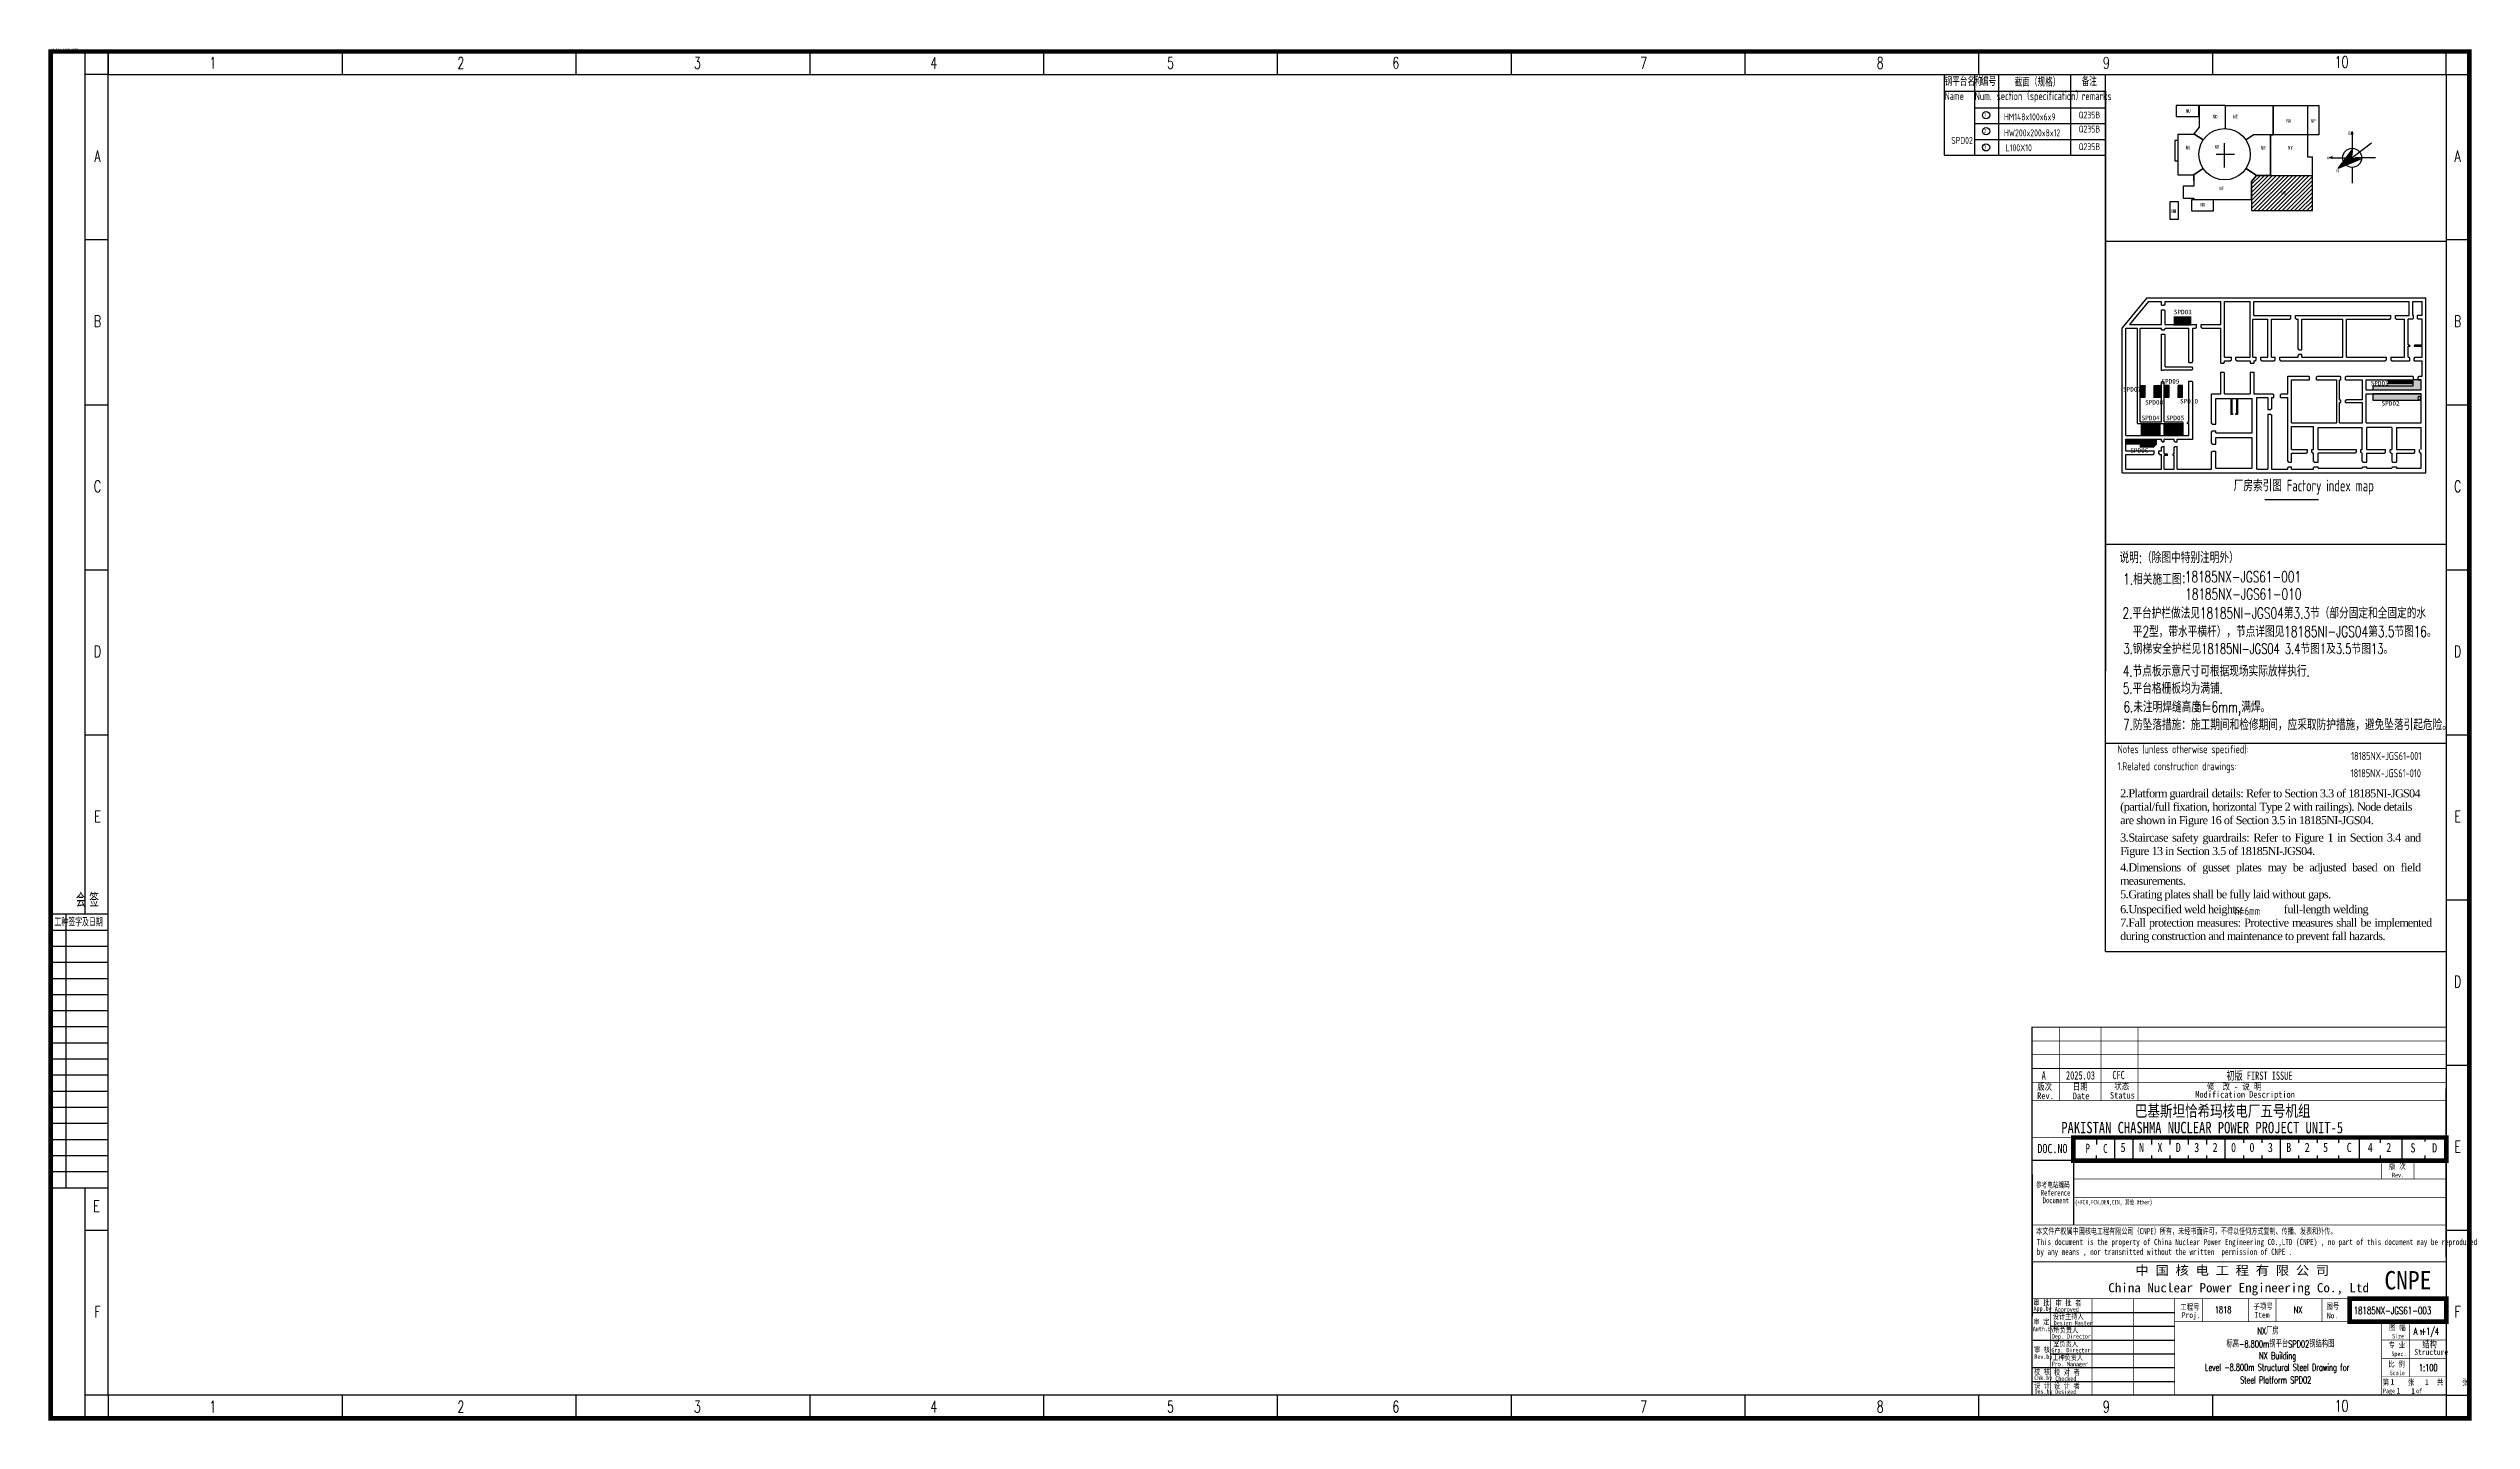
# Model space of a CAD drawing. Extents: x -110916 to 14423, y -159679 to 774005.
# Drawn here: x -110916 to -5616, y 512006 to 571637 of the extents above; entities that cross this region are included whole.
import ezdxf
from ezdxf.enums import TextEntityAlignment as Align

# ---------------------------------------------------------------- set-up
doc = ezdxf.new("R2010")
doc.units = 0
for name, pattern in [('CENTER', [2, 1.25, -0.25, 0.25, -0.25]), ('CONTINOUS', [0]), ('DASH', [0.35, 0.25, -0.1]), ('DOTE', [2.42, 2, -0.2, 0.02, -0.2]), ('HIDDEN', [0.375, 0.25, -0.125])]:
    doc.linetypes.add(name, pattern=pattern)
doc.layers.get('0').update_dxf_attribs({"linetype": 'CONTINUOUS'})
for name, color, linetype in [('1', 1, 'CONTINUOUS'), ('C77(文本)', 3, 'CONTINUOUS'), ('DEN202303', 1, 'CONTINUOUS'), ('DOTE', 11, 'DOTE'), ('DX条件钢平台', 52, 'CONTINUOUS'), ('NUM', 7, 'CONTINUOUS'), ('PDIM', 3, 'CONTINUOUS'), ('PUB_TEXT', 7, 'CONTINUOUS'), ('STEEL', 7, 'CONTINUOUS'), ('TEXT', 7, 'CONTINUOUS'), ('TK', 7, 'CONTINUOUS'), ('Wall', 7, 'CONTINUOUS'), ('图框', 4, 'CONTINOUS'), ('土建', 4, 'CONTINUOUS'), ('墙柱标注', 220, 'CONTINUOUS'), ('房间号', 7, 'CONTINUOUS'), ('指北针', 3, 'CONTINUOUS'), ('标注', 3, 'CONTINUOUS'), ('梁__虚线', 4, 'DASH'), ('河北布置专业DX条件2015.6.5', 1, 'CONTINUOUS')]:
    doc.layers.add(name, color=color, linetype=linetype)
doc.layers.add('_TSZ_PLOT_MARK', color=1, linetype='CONTINUOUS', plot=False)
doc.styles.add('0902', font='tssdeng.shx', dxfattribs={"width": 0.7, "bigfont": 'tssdchn.shx'})
doc.styles.add('1', font='ROMANS', dxfattribs={"width": 0.7, "bigfont": 'HZTXT'})
doc.styles.add('_TSZ_PLOT_MARK', font='tssdeng.shx', dxfattribs={"width": 0.7, "bigfont": 'tssdchn.shx'})
doc.styles.add('bine', font='binee.shx', dxfattribs={"width": 0.7, "bigfont": 'binec.shx'})
doc.styles.add('CHINESE-3', font='romand.shx', dxfattribs={"width": 0.8, "bigfont": 'ochinese.shx'})
doc.styles.add('HT', font='simhei.ttf')
doc.styles.add('HZ', font='TXT.shx', dxfattribs={"width": 0.7, "bigfont": 'hz.shx'})
doc.styles.add('RH', font='romans.shx', dxfattribs={"width": 0.7, "bigfont": 'hz.shx'})
doc.styles.add('ROMAND', font='romand.shx', dxfattribs={"width": 0.7, "bigfont": 'ochinese.shx'})
doc.styles.add('S1', font='tssdeng.shx', dxfattribs={"width": 0.7, "bigfont": 'tssdchn.shx'})
doc.styles.add('TSSD_DIMENSION', font='tssdeng.shx', dxfattribs={"width": 0.7, "bigfont": 'Hztxt.shx'})
doc.styles.add('TSSD_Rein', font='Tssdeng.shx', dxfattribs={"width": 0.7, "bigfont": 'hztxt.shx'})
doc.styles.add('宋体', font='', dxfattribs={"width": 0.7})
doc.styles.add('汉字', font='STFANGSO.TTF', dxfattribs={"width": 0.8, "height": 4})
doc.styles.get('宋体').set_extended_font_data('SimSun')
pattern_1 = [(0, (-396091.76, 993690.31), (0, 27.94), [20.32, -7.62]), (90, (-396091.76, 993690.31), (-27.94, 2e-15), [20.32, -7.62])]
pattern_2 = [(0, (-1795255.69, 3224151.636), (0, 27.94), [20.32, -7.62]), (90, (-1795255.69, 3224151.636), (-27.94, 2e-15), [20.32, -7.62])]

msp = doc.modelspace()

# ---------------------------------------------------------------- texts
at = {"ltscale": 99, "style": 'TSSD_Rein', "width": 0.7}
for s, p in [('钢平台名称', (-28516, 570013)), ('编号', (-26939, 570013)), ('截面（规格）', (-25469, 569983)), ('备注', (-22559, 570013))]:
    msp.add_text(s, height=350, dxfattribs=at).set_placement(p)
at = {"style": '0902', "width": 0.7}
for s, p in [('1', (-26707, 568832)), ('2', (-26707, 568137)), ('3', (-26707, 567432))]:
    msp.add_text(s, height=180, dxfattribs=at).set_placement(p, align=Align.TOP_RIGHT)
for s, p in [('HM148x100x6x9', (-25936, 568513)), ('Q235B', (-22690, 568595)), ('SPD02', (-28225, 567490)), ('HW200x200x8x12', (-25936, 567818)), ('Q235B', (-22690, 567984)), ('L100X10', (-25859, 567170)), ('Q235B', (-22690, 567217))]:
    msp.add_text(s, height=300, dxfattribs=at).set_placement(p)
at = {"color": 4, "linetype": 'Continuous', "style": '宋体', "width": 0.8}
for s, p in [('巴基斯坦恰希玛核电厂五号机组', (-20249, 525213)), ('PAKISTAN CHASHMA NUCLEAR POWER PROJECT UNIT-5', (-23444, 524488))]:
    msp.add_text(s, height=500, dxfattribs=at).set_placement(p)
for s, p in [('5', (-20867, 523554)), ('N', (-20067, 523554)), ('X', (-19267, 523554)), ('D', (-18467, 523554)), ('3', (-17667, 523554)), ('2', (-16867, 523554)), ('0', (-16067, 523554)), ('B', (-13667, 523554)), ('2', (-12867, 523554)), ('5', (-12067, 523554)), ('C', (-11041, 523554)), ('4', (-10122, 523554)), ('2', (-9322, 523554)), ('S', (-8270, 523537)), ('D', (-7326, 523537))]:
    msp.add_text(s, height=400, dxfattribs=at).set_placement(p, align=Align.BOTTOM_LEFT)
at = {"color": 2, "linetype": 'Continuous', "style": '宋体', "width": 0.8}
for s, p in [('0', (-15267, 523554)), ('3', (-14467, 523554))]:
    msp.add_text(s, height=400, dxfattribs=at).set_placement(p, align=Align.BOTTOM_LEFT)
at = {"color": 4, "linetype": 'Continuous', "char_height": 400, "attachment_point": 5, "style": '宋体'}
for s, width, insert in [('P', 577.48, (-22295, 523835)), ('C', 676.01, (-21529, 523827))]:
    msp.add_mtext_dynamic_manual_height_columns(s, width=width, gutter_width=100, heights=[0], dxfattribs=dict(at, insert=insert))
at = {"layer": '1', "color": 4}
for s, height, style, width, p in [('版次', 288, '汉字', 0.8, (-24491, 526372)), ('A', 360, '宋体', 0.7, (-24297, 526819)), ('2025.03', 360, '宋体', 0.7, (-23238, 526828)), ('日期 ', 288, '汉字', 0.8, (-22946, 526372)), ('CFC', 360, '宋体', 0.7, (-21223, 526841)), ('状态', 288, '汉字', 0.8, (-21138, 526394)), ('修  改 - 说 明', 288, '汉字', 0.8, (-17121, 526378)), ('初版 FIRST ISSUE', 360, '宋体', 0.7, (-16265, 526815)), ('Rev.', 288, '汉字', 0.8, (-24491, 525976)), ('Date', 288, '汉字', 0.8, (-22946, 525970)), ('Status', 288, '汉字', 0.8, (-21329, 525998)), ('Modification Description', 288, '汉字', 0.8, (-17621, 526034)), ('DOC.NO', 400, '宋体', 0.8, (-24481, 523628)), ('版 次', 250, '汉字', 0.8, (-9197, 522933)), ('Rev.', 200, '汉字', 0.8, (-9071, 522573)), ('审 批', 240, '汉字', 0.8, (-24652, 517008)), ('审 批 者', 240, '汉字', 0.8, (-23694, 517000)), ('Auth.by', 200, '汉字', 0.8, (-24683, 515890)), ('App.by', 200, '汉字', 0.8, (-24649, 516774)), ('审 定', 240, '汉字', 0.8, (-24656, 516178)), ('设计主持人', 240, '汉字', 0.8, (-23817, 516410)), ('所负责人', 240, '汉字', 0.8, (-23785, 515824)), ('Design Master', 200, '汉字', 0.8, (-23773, 516142)), ('Approved', 200, '汉字', 0.8, (-23726, 516740)), ('Proj.', 250, '汉字', 0.8, (-18206, 516467)), ('Item', 250, '汉字', 0.8, (-15049, 516471)), ('No.', 250, '汉字', 0.8, (-11901, 516443)), ('图 幅', 250, '汉字', 0.8, (-9197, 515933)), ('审 核', 240, '汉字', 0.8, (-24632, 514972)), ('Grp. Director', 200, '汉字', 0.8, (-23873, 514964)), ('Dep. Director', 200, '汉字', 0.8, (-23854, 515567)), ('室负责人', 240, '汉字', 0.8, (-23796, 515221)), ('专 业', 250, '汉字', 0.8, (-9224, 515165)), ('Spec.', 200, '汉字', 0.8, (-9099, 514805)), ('Size', 200, '汉字', 0.8, (-9071, 515573)), ('Structure', 250, '汉字', 0.8, (-8101, 514857)), ('校 核', 240, '汉字', 0.8, (-24631, 514009)), ('Chk.by', 200, '汉字', 0.8, (-24622, 513765)), ('Rev.by', 200, '汉字', 0.8, (-24615, 514684)), ('Pro. Manager', 200, '汉字', 0.8, (-23853, 514365)), ('工种负责人', 240, '汉字', 0.8, (-23839, 514630)), ('校 对 者', 240, '汉字', 0.8, (-23763, 513986)), ('Checked', 200, '汉字', 0.8, (-23706, 513728)), ('比 例', 250, '汉字', 0.8, (-9237, 514336)), ('Scale', 200, '汉字', 0.8, (-9169, 513976)), ('设 计', 240, '汉字', 0.8, (-24623, 513416)), ('Des.by', 200, '汉字', 0.8, (-24607, 513170)), ('设 计 者', 240, '汉字', 0.8, (-23763, 513401)), ('Desiged', 200, '汉字', 0.8, (-23710, 513159)), ('第     张      共     张', 250, '汉字', 0.8, (-9477, 513551)), ('Page       of  ', 200, '汉字', 0.8, (-9461, 513196)), ('1', 250, '汉字', 0.8, (-9137, 513562)), ('1', 250, '汉字', 0.8, (-8876, 513172)), ('1', 250, '汉字', 0.8, (-8239, 513162)), ('1', 250, '汉字', 0.8, (-7642, 513547))]:
    msp.add_text(s, height=height, dxfattribs=dict(at, style=style, width=width)).set_placement(p)
at = {"layer": '1', "color": 4, "ltscale": 0.8}
for s, height, style, width, p in [('参考电站编码', 250, '宋体', 0.7, (-24546, 522127)), ('Reference', 250, '宋体', 0.7, (-24335, 521782)), ('Document', 250, '宋体', 0.7, (-24252, 521452)), ('(+FCR,FCN,DEN,CIN, 其他 Other)', 200, '宋体', 0.7, (-22849, 521396)), ('本文件产权属中国核电工程有限公司（CNPE）所有，未经书面许可，不得以任何方式复制、传播、发表和外传。', 270, '宋体', 0.7, (-24539, 520106)), ('This document is the property of China Nuclear Power Engineering CO.,LTD (CNPE) , no part of this document may be reproduced ', 270, '宋体', 0.7, (-24507, 519632)), ('by any means , nor transmitted without the written  permission of CNPE .', 270, '宋体', 0.7, (-24507, 519208)), ('工程号', 250, '汉字', 0.8, (-18274, 516819)), ('子项号', 250, '汉字', 0.8, (-15094, 516850)), ('图号', 250, '汉字', 0.8, (-11923, 516857))]:
    msp.add_text(s, height=height, dxfattribs=dict(at, style=style, width=width)).set_placement(p)
at = {"layer": '1', "color": 4, "style": '宋体'}
for s, width, p, p2 in [('中 国 核 电 工 程 有 限 公 司', 1.015354, (-20224, 518333), (-11802, 518333)), ('China Nuclear Power Engineering Co., Ltd', 0.990448, (-21403, 517578), (-10071, 517578))]:
    msp.add_text(s, height=400, dxfattribs=dict(at, width=width)).set_placement(p, p2, align=Align.FIT)
at = {"layer": '_TSZ_PLOT_MARK', "style": '_TSZ_PLOT_MARK'}
msp.add_text('A1+1/4_1:100-1818', height=100, dxfattribs=at).set_placement((-110816, 571506), align=Align.BOTTOM_LEFT)
msp.add_text('A1+1/4_1:100-1818', height=100, dxfattribs=at).set_placement((-110816, 571506), align=Align.BOTTOM_LEFT)
msp.add_text('A1+1/4_1:100-1818', height=100, dxfattribs=at).set_placement((-110816, 571506), align=Align.BOTTOM_LEFT)
msp.add_text('A1+1/4_1:100-1818', height=100, dxfattribs=at).set_placement((-110816, 571506), align=Align.BOTTOM_LEFT)
at = {"layer": 'C77(文本)', "style": 'TSSD_Rein', "width": 0.7}
for s, p in [('Name', (-28514, 569395)), ('Num.', (-27208, 569395)), ('section（specification）', (-26253, 569395)), ('remarks', (-22554, 569395)), (' Notes (unless otherwise specified):   ', (-21164, 541008)), ('1.Related construction drawings:  ', (-21000, 540268)), ('18185NX-JGS61-010', (-10867, 539964)), ('18185NX-JGS61-001', (-10850, 540713)), ('h%%142f', (-15906, 533968)), ('=6mm', (-15650, 533976, 0))]:
    msp.add_text(s, height=350, dxfattribs=at).set_placement(p)
at = {"layer": 'C77(文本)', "color": 4, "style": 'S1', "width": 0.7}
msp.add_text('厂房索引图 Factory index map', height=498.75, dxfattribs=at).set_placement((-15952, 552240, 0), align=Align.BOTTOM_LEFT)
at = {"layer": 'C77(文本)', "color": 7, "linetype": 'Continuous', "style": '1', "width": 0.7}
for s, height, p in [('说明:（除图中特别注明外）', 480, (-20918, 549273)), ('1.相关施工图：', 480, (-20755, 548335)), ('18185NX-JGS61-001', 480, (-18078, 548436)), ('18185NX-JGS61-010', 480, (-18063, 547687)), ('2.平台护栏做法见18185NI-JGS04第3.3节（部分固定和全固定的水', 480, (-20788, 546861)), ('平2型，带水平横杆），节点详图见18185NI-JGS04第3.5节图16。', 480, (-20340, 546057)), ('3.钢梯安全护栏见18185NI-JGS04 3.4节图1及3.5节图13。', 450, (-20745, 545325, 0)), ('4.节点板示意尺寸可根据现场实际放样执行.', 480, (-20775, 544340)), ('5.平台格栅板均为满铺.', 480, (-20775, 543589)), ('7.防坠落措施：施工期间和检修期间，应采取防护措施，避免坠落引起危险。', 480, (-20761, 542009)), ('6.未注明焊缝高度', 480, (-20746, 542778, 0)), ('=6mm,满焊。', 480, (-17292, 542779, 0))]:
    msp.add_text(s, height=height, dxfattribs=at).set_placement(p)
at = {"layer": 'C77(文本)', "char_height": 350, "attachment_point": 1, "style": 'TSSD_Rein'}
for s, width, insert in [('{\\fTimes New Roman|b0|i0|c0|p18;\\W1;\\T0.9;2.Platform guardrail details: Refer to Section 3.3 of 18185NI-JGS04 (partial/full fixation, horizontal Type 2 with railings). Node details are shown in Figure 16 of Section 3.5 in 18185NI-JGS04.}', 13014.8, (-20885, 539442)), ('\\pxqj,t3;{\\fTimes New Roman|b0|i0|c0|p18;\\W1;\\T0.9;3.Staircase safety guardrails: Refer to Figure 1 in Section 3.4 and Figure 13 in Section 3.5 of 18185NI-JGS04.  }', 13014.8, (-20885, 537518)), ('\\pxqj,t3;{\\fTimes New Roman|b0|i0|c0|p18;\\W1;\\T0.9;4.Dimensions of gusset plates may be adjusted based on field measurements.}', 13014.8, (-20885, 536222)), ('\\pxqj,t3;{\\fTimes New Roman|b0|i0|c0|p18;\\W1;\\T0.9;5.Grating plates shall be fully laid without gaps.  }', 13014.8, (-20885, 535053)), ('\\pxqj,t3;{\\fTimes New Roman|b0|i0|c0|p18;\\W1;\\T0.9;6.Unspecified weld heights:               full-length welding   \\P7.Fall protection measures: Protective measures shall be implemented during construction and maintenance to prevent fall hazards.  }', 13490.1, (-20885, 534405))]:
    msp.add_mtext_dynamic_manual_height_columns(s, width=width, gutter_width=5000, heights=[0], dxfattribs=dict(at, insert=insert))
at = {"layer": 'PUB_TEXT', "color": 4, "style": '宋体', "width": 0.891618}
msp.add_text('CNPE', height=800, dxfattribs=at).set_placement((-9402, 517705), (-7361, 517705), align=Align.FIT)
at = {"layer": 'TEXT', "style": 'TSSD_Rein', "width": 0.7}
msp.add_text('h%%142f', height=480, dxfattribs=at).set_placement((-17594, 542799))
at = {"layer": 'TK', "color": 4}
for s, style, width, p in [('1818', 'ROMAND', 0.7, (-16772, 516669)), ('NX', 'ROMAND', 0.7, (-13342, 516669)), ('结构', 'CHINESE-3', 0.8, (-7752, 515149))]:
    msp.add_text(s, height=300, dxfattribs=dict(at, style=style, width=width)).set_placement(p)
at = {"layer": 'TK', "color": 2, "style": 'RH', "width": 0.7}
for s, p in [('NX厂房', (-14925, 515748)), ('NX Building', (-14849, 514674)), ('Level -8.800m Structural Steel Drawing for', (-17199, 514174)), (' Steel Platform SPD02', (-15819, 513619))]:
    msp.add_text(s, height=300, dxfattribs=at).set_placement(p)
at = {"layer": 'TK', "color": 0, "style": 'ROMAND', "width": 0.7}
for s, height, p in [('A +1/4', 300, (-8126, 515735)), ('1', 200, (-7889, 515735))]:
    msp.add_text(s, height=height, dxfattribs=at).set_placement(p)
at = {"layer": 'TK', "color": 3, "style": 'RH', "width": 0.7}
msp.add_text('标高-8.800m钢平台SPD02钢结构图', height=300, dxfattribs=at).set_placement((-16264, 515186))
at = {"layer": 'TK', "style": 'ROMAND', "width": 0.7}
msp.add_text('1:100', height=300, dxfattribs=at).set_placement((-7901, 514153))
at = {"layer": '图框', "style": 'HZ', "width": 0.7}
for s, p in [('1', (-103769, 570763)), ('2', (-92998, 570756)), ('3', (-82718, 570756)), ('4', (-72437, 570756)), ('5', (-62157, 570756)), ('6', (-52367, 570761)), ('7', (-41596, 570756)), ('8', (-31316, 570756)), ('9', (-21488, 570761)), ('10', (-11262, 570796)), ('A', (-108783, 566707)), ('A', (-6220, 566707)), ('B', (-108783, 559532)), ('B', (-6220, 559532)), ('C', (-108783, 552357)), ('C', (-6220, 552357)), ('D', (-108783, 545182)), ('D', (-6220, 545182)), ('E', (-108783, 538007)), ('E', (-6220, 538007)), ('D', (-6220, 530832)), ('E', (-6220, 523657)), ('E', (-108828, 521075)), ('F', (-108783, 516482)), ('F', (-6220, 516482)), ('1', (-103769, 512363)), ('2', (-92998, 512356)), ('3', (-82718, 512356)), ('4', (-72437, 512356)), ('5', (-62157, 512356)), ('6', (-52367, 512361)), ('7', (-41596, 512356)), ('8', (-31316, 512356)), ('9', (-21488, 512361)), ('10', (-11262, 512396))]:
    msp.add_text(s, height=500, dxfattribs=at).set_placement(p, align=Align.CENTER)
at = {"layer": '墙柱标注', "style": 'HT'}
for s, p in [('SPD03', (-18553, 560083)), ('SPD09', (-19093, 557072)), ('SPD01', (-9997, 556990)), ('SPD07', (-20761, 556723)), ('SPD08', (-19799, 556160)), ('SPD10', (-18283, 556207)), ('SPD02', (-9524, 556116)), ('SPD04', (-19952, 555479)), ('SPD05', (-18886, 555479)), ('SPD06', (-20444, 554063))]:
    msp.add_text(s, height=200, dxfattribs=at).set_placement(p)
at = {"layer": '标注', "color": 4, "ltscale": 0.001, "style": 'ROMAND', "width": 0.7}
msp.add_text('18185NX-JGS61-003', height=320, dxfattribs=at).set_placement((-10737, 516626))

# ---------------------------------------------------------------- blocks, each defined once
blk = doc.blocks.new('*U53')
at = {"layer": '图框'}
blk.add_line((0, 500), (0, -500), dxfattribs=at)
blk = doc.blocks.new('*U54')
at = {"color": 0, "linetype": 'ByBlock', "lineweight": -2, "transparency": 16777216}
for p in [(0, 0), (10160, 0), (20320, 0), (30480, 0), (40640, 0), (50800, 0), (60960, 0), (71120, 0), (81280, 0), (91440, 0)]:
    blk.add_blockref('*U53', p, dxfattribs=at)
blk = doc.blocks.new('*U55')
at = {"layer": '图框'}
blk.add_line((0, 500), (0, -500), dxfattribs=at)
blk = doc.blocks.new('*U56')
at = {"color": 0, "linetype": 'ByBlock', "lineweight": -2, "transparency": 16777216}
for p in [(0, 0), (10160, 0), (20320, 0), (30480, 0), (40640, 0), (50800, 0), (60960, 0), (71120, 0), (81280, 0), (91440, 0)]:
    blk.add_blockref('*U55', p, dxfattribs=at)
blk = doc.blocks.new('会签')
at = {"color": 0}
for p, q in [((3629.7, -1305.7), (3604.7, -1305.7)), ((3629.7, -1312.7), (3604.7, -1312.7)), ((3611.4, -1424.7), (3611.4, -1305.7)), ((3629.7, -1319.7), (3604.7, -1319.7)), ((3629.7, -1326.7), (3604.7, -1326.7)), ((3629.7, -1333.7), (3604.7, -1333.7)), ((3629.7, -1340.7), (3604.7, -1340.7)), ((3629.7, -1347.7), (3604.7, -1347.7)), ((3629.7, -1354.7), (3604.7, -1354.7)), ((3629.7, -1361.7), (3604.7, -1361.7)), ((3629.7, -1368.7), (3604.7, -1368.7)), ((3629.7, -1375.7), (3604.7, -1375.7)), ((3629.7, -1382.7), (3604.7, -1382.7)), ((3629.7, -1389.7), (3604.7, -1389.7)), ((3629.7, -1396.7), (3604.7, -1396.7)), ((3629.7, -1403.7), (3604.7, -1403.7)), ((3629.7, -1410.7), (3604.7, -1410.7)), ((3629.7, -1417.7), (3604.7, -1417.7)), ((3629.7, -1424.7), (3604.7, -1424.7))]:
    blk.add_line(p, q, dxfattribs=at)
at = {"color": 0, "style": 'bine', "width": 0.7}
for s, height, p in [('会 签  ', 6, (3622.2, -1302.5)), ('工种签字及日期', 3.3, (3616.8, -1310.9))]:
    blk.add_text(s, height=height, dxfattribs=at).set_placement(p, align=Align.CENTER)
blk = doc.blocks.new('A$C3DE578EB')
at = {"layer": 'Wall', "linetype": 'HIDDEN'}
h = blk.add_hatch(dxfattribs=at)
h.set_pattern_fill('ANSI31', color=2, scale=3, style=0)
h.set_pattern_definition([(45, (-5943.466, 331319.66), (-6.7351921, 6.7351921), [])])
h.paths.add_polyline_path([(4784, 2580), (4754, 2580), (4754, 2540), (4784, 2540)])
h = blk.add_hatch(dxfattribs=at)
h.set_pattern_fill('ANSI31', color=2, scale=3, style=0)
h.set_pattern_definition([(45, (-5755.466, 331319.66), (-6.7351921, 6.7351921), [])])
h.paths.add_polyline_path([(4972, 2580), (4942, 2580), (4942, 2540), (4972, 2540)])
at = {"layer": 'Wall'}
for p, q in [((1071, 7600), (0, 6302)), ((1146, 7440), (321, 6440)), ((1071, 7600), (13192, 7600)), ((1146, 7440), (1700, 7440)), ((1700, 7338), (1700, 7440)), ((1700, 7280), (1700, 7440)), ((1860, 7440), (4282, 7440)), ((1860, 7338), (1860, 7440)), ((1860, 7310), (1860, 7440)), ((4242, 7440), (4282, 7440)), ((4282, 6440), (4282, 7440)), ((4442, 7440), (5552, 7440)), ((4442, 5030), (4442, 7440)), ((5552, 5030), (5552, 7440)), ((5712, 7440), (12472, 7440)), ((5712, 6840), (5712, 7440)), ((12472, 6840), (12472, 7440)), ((12632, 6840), (12632, 7440)), ((12632, 7440), (13032, 7440)), ((13032, 6840), (13032, 7440)), ((13192, 0), (13192, 7600)), ((321, 6440), (1700, 6440)), ((1700, 7280), (1830, 7280)), ((1700, 6440), (1700, 7080)), ((1700, 7080), (1830, 7080)), ((1830, 7310), (1860, 7310)), ((1830, 7280), (1830, 7310)), ((1830, 7050), (1830, 7080)), ((1830, 7050), (1860, 7050)), ((1860, 6440), (1860, 7050)), ((1860, 6440), (3232, 6440)), ((3232, 6310), (3232, 6440)), ((3432, 6440), (4282, 6440)), ((3432, 6310), (3432, 6440)), ((5672, 6680), (6322, 6680)), ((5672, 5030), (5672, 6680)), ((5712, 6840), (7322, 6840)), ((6322, 5030), (6322, 6680)), ((6482, 5030), (6482, 6680)), ((6482, 6680), (7292, 6680)), ((7292, 6710), (7322, 6710)), ((7292, 6680), (7292, 6710)), ((7322, 6710), (7322, 6840)), ((7522, 6710), (7522, 6840)), ((7522, 6840), (11672, 6840)), ((7522, 6710), (7552, 6710)), ((7552, 6680), (7552, 6710)), ((7552, 6680), (7642, 6680)), ((7642, 5380), (7642, 6680)), ((7802, 6680), (9582, 6680)), ((7802, 5350), (7802, 6680)), ((9582, 6460), (9582, 6680)), ((9582, 5030), (9582, 6680)), ((9742, 6680), (11642, 6680)), ((9742, 6460), (9742, 6680)), ((9742, 5030), (9742, 6680)), ((11642, 6680), (11642, 6710)), ((11642, 6710), (11672, 6710)), ((11672, 6710), (11672, 6840)), ((11872, 6710), (11872, 6840)), ((11872, 6840), (12472, 6840)), ((11872, 6710), (11902, 6710)), ((11902, 6680), (11902, 6710)), ((11902, 6680), (12272, 6680)), ((12272, 5030), (12272, 6680)), ((12432, 5560), (12432, 6680)), ((12632, 6680), (12432, 6680)), ((12662, 6840), (12632, 6840)), ((12632, 6680), (12632, 6710)), ((12662, 6710), (12632, 6710)), ((12662, 6710), (12662, 6840)), ((13032, 6840), (12822, 6840)), ((12822, 6840), (12822, 6710)), ((12852, 6710), (12822, 6710)), ((12852, 6710), (12852, 6680)), ((13032, 6680), (12852, 6680)), ((13032, 5560), (13032, 6680)), ((0, 0), (0, 6302)), ((160, 6280), (660, 6280)), ((160, 1620), (160, 6280)), ((660, 2140), (660, 6280)), ((780, 6280), (1700, 6280)), ((780, 2220), (780, 6280)), ((1700, 6220), (1700, 6280)), ((1700, 6220), (1830, 6220)), ((1700, 6020), (1830, 6020)), ((1700, 4480), (1700, 6020)), ((1830, 6220), (1830, 6250)), ((1860, 6250), (1830, 6250)), ((1830, 6020), (1830, 5990)), ((1860, 5990), (1830, 5990)), ((1860, 6280), (2892, 6280)), ((1860, 6250), (1860, 6280)), ((1860, 6250), (1860, 6280)), ((1860, 4600), (1860, 5990)), ((2892, 4800), (2892, 6280)), ((3072, 6280), (3202, 6280)), ((3072, 4830), (3072, 6280)), ((3202, 6310), (3202, 6280)), ((3232, 6310), (3202, 6310)), ((3462, 6310), (3432, 6310)), ((3462, 6280), (3462, 6310)), ((3462, 6280), (4282, 6280)), ((4282, 4770), (4282, 6280)), ((7672, 5380), (7642, 5380)), ((7672, 5350), (7672, 5380)), ((7672, 5350), (7802, 5350)), ((12432, 5560), (12462, 5560)), ((12432, 5500), (12492, 5500)), ((12432, 5030), (12432, 5500)), ((12492, 5530), (12492, 5500)), ((12692, 5530), (12692, 5500)), ((12692, 5500), (13032, 5500)), ((12722, 5560), (13032, 5560)), ((13032, 5030), (13032, 5500)), ((1700, 4450), (1700, 4480)), ((1790, 4450), (1700, 4450)), ((1790, 4480), (3042, 4480)), ((1790, 4480), (1790, 4450)), ((1860, 4600), (2892, 4600)), ((2892, 4800), (3042, 4800)), ((2892, 4600), (3042, 4600)), ((3042, 4800), (3042, 4830)), ((3072, 4830), (3042, 4830)), ((3042, 4600), (3042, 4570)), ((3072, 4570), (3042, 4570)), ((3072, 4510), (3072, 4570)), ((4282, 4770), (4412, 4770)), ((4282, 4370), (4411, 4370)), ((4282, 3430), (4282, 4370)), ((4442, 5030), (4742, 5030)), ((4442, 4870), (4712, 4870)), ((4442, 4800), (4442, 4870)), ((4442, 3430), (4442, 4340)), ((4742, 4900), (4742, 5030)), ((4942, 5030), (5552, 5030)), ((4942, 4900), (4942, 5030)), ((4972, 4870), (5552, 4870)), ((5552, 4870), (5552, 4770)), ((5552, 4770), (5712, 4770)), ((5552, 4370), (5712, 4370)), ((5552, 4370), (5552, 3430)), ((5672, 5030), (5822, 5030)), ((5712, 4870), (5712, 4770)), ((5712, 4870), (5792, 4870)), ((5712, 4370), (5712, 3430)), ((5822, 4900), (5822, 5030)), ((6022, 5030), (6322, 5030)), ((6022, 4900), (6022, 5030)), ((6052, 4870), (6612, 4870)), ((6482, 5030), (6642, 5030)), ((6612, 4870), (6612, 4900)), ((6612, 4900), (6642, 4900)), ((6642, 4900), (6642, 5030)), ((6842, 4900), (6842, 5030)), ((6842, 5030), (7642, 5030)), ((6842, 4900), (6872, 4900)), ((6872, 4870), (6872, 4900)), ((6872, 4870), (11442, 4870)), ((7642, 5030), (7642, 5120)), ((7672, 5120), (7642, 5120)), ((7672, 5150), (7672, 5120)), ((7672, 5150), (7802, 5150)), ((7802, 5030), (7802, 5150)), ((7802, 5030), (9582, 5030)), ((9742, 5030), (11472, 5030)), ((11472, 5030), (11472, 4900)), ((11672, 5030), (12272, 5030)), ((11672, 5030), (11672, 4900)), ((11702, 4870), (12492, 4870)), ((12432, 5030), (12462, 5030)), ((12492, 4870), (12492, 5000)), ((12692, 4870), (12692, 5000)), ((12692, 4870), (13032, 4870)), ((12722, 5030), (13032, 5030)), ((13032, 4200), (13032, 4870)), ((1700, 2220), (1700, 3950)), ((1790, 3950), (1700, 3950)), ((1790, 3920), (1790, 3950)), ((1790, 3920), (1820, 3920)), ((1820, 2220), (1820, 3920)), ((2892, 3980), (3042, 3980)), ((2892, 2220), (2892, 3980)), ((3072, 1460), (3072, 3950)), ((3872, 3430), (4282, 3430)), ((3872, 2150), (3872, 3430)), ((4072, 2120), (4072, 3230)), ((4072, 3230), (4723, 3230)), ((4442, 3430), (5552, 3430)), ((4723, 3230), (4723, 2540)), ((4763, 3230), (4963, 3230)), ((4763, 3230), (4763, 2580)), ((4963, 3230), (4963, 2580)), ((5003, 3230), (5652, 3230)), ((5003, 3230), (5003, 2540)), ((5652, 1740), (5652, 3230)), ((5712, 3430), (6552, 3430)), ((5852, 160), (5852, 3270)), ((5852, 3270), (6322, 3270)), ((6322, 3270), (6322, 2750)), ((6482, 3270), (6482, 2780)), ((6482, 3270), (6582, 3270)), ((6552, 3400), (6552, 3430)), ((6552, 3400), (6582, 3400)), ((6582, 3270), (6582, 3400)), ((6882, 3270), (6882, 3400)), ((6882, 3400), (6912, 3400)), ((6882, 3270), (7192, 3270)), ((6912, 3430), (7192, 3430)), ((6912, 3400), (6912, 3430)), ((7192, 4200), (8112, 4200)), ((7192, 3430), (7192, 4200)), ((7192, 1660), (7192, 3270)), ((7352, 4040), (8142, 4040)), ((7352, 2170), (7352, 4040)), ((8142, 4040), (8142, 4170)), ((8442, 4040), (8442, 4170)), ((8442, 4040), (9322, 4040)), ((8472, 4200), (9472, 4200)), ((9322, 2170), (9322, 4040)), ((9442, 3180), (9442, 4040)), ((9442, 4040), (9502, 4040)), ((9442, 3180), (9472, 3180)), ((9472, 3150), (9472, 3180)), ((9502, 4040), (9502, 4170)), ((9702, 4040), (9702, 4170)), ((9702, 4040), (10442, 4040)), ((9732, 4200), (12632, 4200)), ((9732, 3180), (10442, 3180)), ((9732, 3180), (9732, 3150)), ((10442, 3180), (10442, 4040)), ((10602, 4040), (12662, 4040)), ((10602, 3600), (10602, 4040)), ((10602, 3600), (12992, 3600)), ((10602, 2170), (10602, 3440)), ((10602, 3440), (12992, 3440)), ((12662, 4040), (12662, 4170)), ((12862, 4040), (12862, 4170)), ((12862, 4040), (12992, 4040)), ((12892, 4200), (13032, 4200)), ((12992, 3600), (12992, 4040)), ((12992, 2170), (12992, 3440)), ((660, 2140), (2642, 2140)), ((780, 2220), (1700, 2220)), ((1820, 2220), (2612, 2220)), ((2642, 2140), (2642, 2190)), ((2842, 2140), (2842, 2190)), ((2842, 2140), (2892, 2140)), ((2872, 2220), (2892, 2220)), ((2892, 1620), (2892, 2140)), ((3902, 2120), (4072, 2120)), ((4784, 2540), (4723, 2540)), ((5003, 2540), (4942, 2540)), ((6322, 2750), (6452, 2750)), ((6322, 2550), (6452, 2550)), ((6322, 2550), (6322, 160)), ((6452, 2780), (6482, 2780)), ((6452, 2780), (6452, 2750)), ((6452, 2550), (6452, 2520)), ((6452, 2520), (6482, 2520)), ((6482, 2520), (6482, 160)), ((7352, 2170), (9322, 2170)), ((9442, 3060), (9502, 3060)), ((9442, 2170), (9442, 3060)), ((9442, 2170), (10442, 2170)), ((9502, 3150), (9472, 3150)), ((9502, 3060), (9502, 3150)), ((9702, 3060), (9702, 3150)), ((9732, 3150), (9702, 3150)), ((9702, 3060), (10442, 3060)), ((10442, 2170), (10442, 3060)), ((10602, 2170), (12992, 2170)), ((160, 1620), (2892, 1620)), ((160, 1460), (1700, 1460)), ((160, 960), (160, 1460)), ((1700, 1380), (1700, 1460)), ((1700, 960), (1700, 1120)), ((1730, 1350), (1790, 1350)), ((1820, 1350), (1730, 1350)), ((1730, 1150), (1820, 1150)), ((1820, 1460), (2260, 1460)), ((1820, 1350), (1820, 1460)), ((1820, 820), (1820, 1150)), ((2260, 1380), (2260, 1460)), ((2260, 1380), (2290, 1380)), ((2260, 820), (2260, 1120)), ((2260, 1120), (2290, 1120)), ((2290, 1350), (2290, 1380)), ((2290, 1350), (2380, 1350)), ((2290, 1150), (2380, 1150)), ((2290, 1120), (2290, 1150)), ((2380, 1460), (3072, 1460)), ((2380, 1350), (2380, 1460)), ((2380, 160), (2380, 1150)), ((3872, 1270), (3872, 1790)), ((3902, 1820), (4072, 1820)), ((3902, 1240), (4072, 1240)), ((4072, 1740), (4072, 1820)), ((4072, 1740), (5652, 1740)), ((4072, 1240), (4072, 1540)), ((4072, 1540), (5652, 1540)), ((5652, 200), (5652, 1540)), ((7192, 490), (7192, 1660)), ((7352, 1010), (7352, 2010)), ((7352, 2010), (8312, 2010)), ((7352, 2010), (8312, 2010)), ((8312, 1010), (8312, 2010)), ((8312, 1930), (8312, 2010)), ((8512, 1970), (10422, 1970)), ((8512, 1010), (8512, 1970)), ((8512, 1900), (8512, 1970)), ((10422, 1900), (10422, 1970)), ((10422, 1010), (10422, 1900)), ((11717, 1970), (10622, 1970)), ((10622, 1930), (10622, 1970)), ((10622, 1010), (10622, 1930)), ((11717, 1970), (11717, 1900)), ((11717, 1900), (11717, 1010)), ((11917, 1970), (11917, 1900)), ((11917, 1970), (12992, 1970)), ((11917, 1900), (11917, 1010)), ((12992, 1010), (12992, 1970)), ((0, 0), (13192, 0)), ((160, 960), (1390, 960)), ((160, 160), (160, 800)), ((160, 800), (1360, 800)), ((160, 160), (1700, 160)), ((1360, 800), (1360, 830)), ((1360, 830), (1390, 830)), ((1390, 830), (1390, 960)), ((1590, 960), (1700, 960)), ((1590, 830), (1590, 960)), ((1620, 830), (1590, 830)), ((1620, 800), (1620, 830)), ((1620, 800), (1700, 800)), ((1700, 160), (1700, 800)), ((1820, 820), (1960, 820)), ((1820, 160), (1820, 760)), ((1960, 760), (1820, 760)), ((1820, 160), (2260, 160)), ((1960, 760), (1960, 820)), ((2220, 760), (2220, 820)), ((2260, 820), (2220, 820)), ((2260, 760), (2220, 760)), ((2260, 160), (2260, 760)), ((2260, 160), (2260, 760)), ((2380, 160), (3872, 160)), ((3872, 160), (3872, 910)), ((3902, 940), (4072, 940)), ((4072, 200), (4072, 940)), ((4072, 200), (5652, 200)), ((5852, 160), (6322, 160)), ((6482, 160), (7192, 160)), ((7222, 490), (7192, 490)), ((7192, 160), (7192, 230)), ((7222, 230), (7192, 230)), ((7222, 460), (7222, 490)), ((7222, 460), (7352, 460)), ((7222, 230), (7222, 260)), ((7222, 260), (7352, 260)), ((7352, 850), (8002, 850)), ((7352, 460), (7352, 850)), ((7352, 160), (7352, 260)), ((7352, 160), (8312, 160)), ((8032, 880), (8002, 880)), ((8002, 880), (8002, 850)), ((8262, 880), (8232, 880)), ((8262, 880), (8262, 850)), ((8262, 850), (8312, 850)), ((8312, 490), (8312, 850)), ((8342, 490), (8312, 490)), ((8312, 160), (8312, 230)), ((8342, 230), (8312, 230)), ((8342, 460), (8342, 490)), ((8342, 460), (8512, 460)), ((8342, 230), (8342, 260)), ((8342, 260), (8512, 260)), ((8512, 460), (8512, 850)), ((10132, 850), (8512, 850)), ((8512, 200), (8512, 260)), ((8512, 200), (10422, 200)), ((10162, 880), (10132, 880)), ((10132, 880), (10132, 850)), ((10392, 880), (10362, 880)), ((10392, 880), (10392, 850)), ((10392, 850), (10422, 850)), ((10422, 490), (10422, 850)), ((10452, 490), (10422, 490)), ((10422, 200), (10422, 230)), ((10452, 230), (10422, 230)), ((10452, 460), (10452, 490)), ((10452, 460), (10622, 460)), ((10452, 230), (10452, 260)), ((10452, 260), (10622, 260)), ((10622, 1010), (11437, 1010)), ((10622, 460), (10622, 850)), ((10622, 850), (11407, 850)), ((10622, 200), (10622, 260)), ((10622, 200), (11717, 200)), ((11437, 880), (11407, 880)), ((11407, 880), (11407, 850)), ((11437, 880), (11437, 1010)), ((11637, 1010), (11717, 1010)), ((11637, 880), (11637, 1010)), ((11667, 880), (11637, 880)), ((11667, 880), (11667, 850)), ((11667, 850), (11717, 850)), ((11717, 850), (11717, 490)), ((11717, 850), (11717, 850)), ((11747, 490), (11717, 490)), ((11717, 230), (11717, 200)), ((11747, 230), (11717, 230)), ((11747, 460), (11747, 490)), ((11747, 460), (11917, 460)), ((11747, 230), (11747, 260)), ((11747, 260), (11917, 260)), ((11917, 1010), (12712, 1010)), ((11917, 850), (11917, 460)), ((11917, 850), (12682, 850)), ((11917, 260), (11917, 200)), ((11917, 200), (12992, 200)), ((12712, 880), (12682, 880)), ((12682, 880), (12682, 850)), ((12712, 880), (12712, 1010)), ((12912, 880), (12912, 1010)), ((12942, 880), (12912, 880)), ((12942, 880), (12942, 850)), ((12942, 850), (12992, 850)), ((12942, 850), (12992, 850)), ((12992, 200), (12992, 850)), ((12992, 850), (12992, 850))]:
    blk.add_line(p, q, dxfattribs=at)
for points in [[(12462, 5560), (12462, 5530)], [(12462, 5530), (12492, 5530)], [(12692, 5530), (12722, 5530), (12722, 5560)], [(3042, 4830), (3072, 4830)], [(3042, 4800), (3042, 4830)], [(3042, 4510), (3072, 4510)], [(3042, 4480), (3042, 4510)], [(4411, 4370), (4411, 4340)], [(4412, 4800), (4442, 4800)], [(4412, 4770), (4412, 4800)], [(4412, 4340), (4442, 4340)], [(4712, 4900), (4742, 4900)], [(4712, 4870), (4712, 4900)], [(4942, 4900), (4972, 4900), (4972, 4870)], [(5792, 4900), (5822, 4900)], [(5792, 4870), (5792, 4900)], [(6022, 4900), (6052, 4900), (6052, 4870)], [(11442, 4900), (11472, 4900)], [(11442, 4870), (11442, 4900)], [(11672, 4900), (11702, 4900), (11702, 4870)], [(12462, 5030), (12462, 5000)], [(12462, 5000), (12492, 5000)], [(12692, 5000), (12722, 5000), (12722, 5030)], [(3072, 3950), (3042, 3950), (3042, 3980)], [(8142, 4170), (8112, 4170), (8112, 4200)], [(8472, 4200), (8472, 4170), (8442, 4170)], [(9502, 4170), (9472, 4170), (9472, 4200)], [(9732, 4200), (9732, 4170), (9702, 4170)], [(12662, 4170), (12632, 4170), (12632, 4200)], [(12892, 4200), (12892, 4170), (12862, 4170)], [(2642, 2190), (2612, 2190), (2612, 2220)], [(2872, 2220), (2872, 2190), (2842, 2190)], [(3902, 2150), (3872, 2150)], [(3902, 2120), (3902, 2150)], [(1730, 1380), (1700, 1380)], [(1700, 1120), (1730, 1120), (1730, 1150)], [(1730, 1350), (1730, 1380)], [(3872, 1790), (3902, 1790), (3902, 1820)], [(3902, 1270), (3872, 1270)], [(3902, 1240), (3902, 1270)], [(3872, 910), (3902, 910), (3902, 940)], [(7352, 1010), (8032, 1010), (8032, 880)], [(8232, 880), (8232, 1010), (8312, 1010)], [(8262, 1010), (8312, 1010)], [(8512, 1010), (10162, 1010), (10162, 880)], [(10362, 880), (10362, 1010), (10422, 1010)], [(10392, 850), (10422, 850)], [(12992, 850), (12992, 850)]]:
    blk.add_lwpolyline(points, dxfattribs=at)
for points in [[(4784, 2540), (4754, 2540), (4754, 2580), (4784, 2580)], [(4972, 2540), (4942, 2540), (4942, 2580), (4972, 2580)]]:
    blk.add_lwpolyline(points, close=True, dxfattribs=at)
at = {"layer": 'Wall', "elevation": 0}
blk.add_lwpolyline([(11717, 850), (11717, 850)], dxfattribs=at)
blk = doc.blocks.new('A$C6CBB1B08')
at = {"layer": '河北布置专业DX条件2015.6.5'}
for p, q in [((631, 197), (64, 197)), ((64, 197), (64, 0)), ((631, 197), (631, 0)), ((64, 0), (631, 0))]:
    blk.add_line(p, q, dxfattribs=at)
blk.add_arc((347, 398), 348, 324.64714, 215.35286, dxfattribs=at)
blk = doc.blocks.new('B202491810562')
at = {"layer": '房间号', "linetype": 'ByBlock', "ltscale": 1000}
h = blk.add_hatch(dxfattribs=at)
h.set_pattern_fill('ANSI31', color=256, scale=1000)
h.set_pattern_definition([(45, (-159094.41, 72680.96), (-88.38835, 88.38835), [])])
h.paths.add_polyline_path([(6193, 1904), (4379, 1904), (3769, 1904), (3554, 1644), (3554, 384), (6193, 384)])
h.paths.add_polyline_path([(4808, 1010), (4808, 1278), (5130, 1278), (5130, 1010)], flags=24)
at = {"linetype": 'CENTER', "ltscale": 1500}
for p, q in [((2379, 2258), (2379, 3311)), ((2014, 2828), (2809, 2828))]:
    blk.add_line(p, q, dxfattribs=at)
at = {"layer": '土建', "color": 1, "linetype": 'ByBlock'}
for p, q in [((270, 4948), (270, 4468)), ((1267, 4948), (270, 4948)), ((270, 4468), (1267, 4468)), ((1267, 4468), (1267, 4948)), ((2399, 4948), (1271, 4948)), ((1271, 4948), (1271, 4003)), ((2399, 4948), (4487, 4948)), ((2425, 3946), (2425, 4948)), ((4487, 4948), (4487, 3676)), ((4487, 4785), (4487, 4876)), ((4487, 4696), (4487, 4725)), ((4487, 3879), (4487, 4648)), ((4491, 4948), (5977, 4948)), ((4491, 3676), (4491, 4948)), ((5977, 4948), (5977, 3676)), ((5977, 4948), (6473, 4948)), ((5977, 4948), (5977, 3676)), ((6473, 4948), (6473, 3676)), ((351, 3424), (211, 3424)), ((211, 3424), (211, 2542)), ((1073, 3692), (351, 3692)), ((351, 3692), (351, 1932)), ((1447, 3450), (1040, 3719)), ((1271, 4003), (1041, 3719)), ((1041, 3719), (1446, 3449)), ((1446, 3449), (1073, 3692)), ((3653, 3676), (3311, 3449)), ((3642, 3669), (3311, 3450)), ((3654, 3672), (3316, 3448)), ((4487, 3676), (3653, 3676)), ((4375, 3672), (3654, 3672)), ((4375, 1908), (4375, 3672)), ((4375, 3672), (4375, 1908)), ((5977, 3672), (4379, 3672)), ((4379, 3672), (4379, 1908)), ((4523, 3672), (4407, 3672)), ((4415, 3676), (4487, 3676)), ((4487, 3676), (4487, 3819)), ((5977, 3676), (4491, 3676)), ((6473, 3676), (5977, 3676)), ((5977, 3672), (5977, 2714)), ((211, 2542), (351, 2542)), ((1025, 1932), (1442, 2208)), ((1448, 2206), (1045, 1939)), ((3763, 1907), (3311, 2208)), ((3763, 1907), (3311, 2207)), ((3316, 2208), (3769, 1908)), ((4375, 2924), (4375, 1908)), ((5977, 2714), (6193, 2714)), ((6193, 1908), (6193, 2714)), ((351, 1932), (1025, 1932)), ((1043, 1444), (577, 1444)), ((577, 1444), (577, 916)), ((1045, 1939), (1043, 1444)), ((1045, 1668), (1045, 1939)), ((3550, 1645), (3763, 1907)), ((3550, 856), (3550, 1645)), ((3769, 1904), (3554, 1644)), ((3554, 1644), (3554, 384)), ((3769, 1908), (4375, 1908)), ((4375, 1904), (3769, 1904)), ((4375, 1904), (4379, 1904)), ((4379, 1908), (6193, 1908)), ((4379, 1904), (6193, 1904)), ((6193, 384), (6193, 1904)), ((376, 764), (0, 764)), ((0, 764), (0, 0)), ((0, 0), (376, 0)), ((376, 0), (376, 764)), ((577, 916), (1041, 916)), ((942, 852), (942, 372)), ((1897, 852), (942, 852)), ((942, 372), (1897, 372)), ((1041, 916), (1041, 856)), ((1041, 856), (3550, 856)), ((1897, 372), (1897, 852)), ((1897, 372), (1897, 852)), ((3554, 384), (6193, 384))]:
    blk.add_line(p, q, dxfattribs=at)
at = {"layer": '土建', "color": 3, "linetype": 'ByBlock'}
for p, q in [((8759, 3310), (7315, 2205)), ((7924, 3717), (7924, 2907)), ((6998, 2673), (7924, 2672)), ((7924, 2259), (7924, 1570)), ((8939, 2672), (8042, 2672))]:
    blk.add_line(p, q, dxfattribs=at)
blk.add_lwpolyline([(8336, 2632), (7315, 2205), (7968, 3083)], dxfattribs=at)
at = {"layer": '土建', "color": 1, "linetype": 'ByBlock'}
blk.add_circle((2379, 2828), 1119, dxfattribs=at)
at = {"layer": '土建', "color": 3, "linetype": 'ByBlock'}
blk.add_circle((7924, 2672), 414, dxfattribs=at)
blk.add_point((7690, 2656), dxfattribs=at)
blk.add_point((7690, 2656), dxfattribs=at)
for points in [[(7968, 3083), (7315, 2205), (7925, 2672)], [(7925, 2672), (8336, 2632), (7315, 2205)]]:
    blk.add_solid(points, dxfattribs=at)
at = {"layer": '指北针'}
for p, q in [((7888, 3681), (7924, 3813)), ((7961, 3681), (7924, 3813)), ((7049, 2709), (6917, 2673)), ((7049, 2636), (6917, 2673))]:
    blk.add_line(p, q, dxfattribs=at)
for points in [[(7924, 3717), (7888, 3681), (7924, 3813)], [(7961, 3681), (7924, 3813), (7924, 3717)], [(7013, 2673), (7049, 2709), (6917, 2673)], [(7049, 2636), (6917, 2673), (7013, 2673)]]:
    blk.add_solid(points, dxfattribs=at)
at = {"color": 0, "linetype": 'ByBlock', "width": 0.8}
for s, p in [('NU', (691, 4623)), ('ND', (1867, 4382)), ('NE', (2752, 4382)), ('NA', (5068, 4203)), ('NP', (6129, 4203)), ('NL', (696, 3042)), ('NB', (1944, 3068)), ('NR', (3952, 3032)), ('NY', (5137, 3032)), ('NF', (2150, 1263)), ('NX', (4841, 1064)), ('NH', (68, 267)), ('NV', (1328, 554))]:
    blk.add_text(s, height=160, dxfattribs=at).set_placement(p)
at = {"layer": '指北针', "style": 'TSSD_DIMENSION', "width": 0.7}
for s, p in [('B', (7753, 3668)), ('A', (6814, 2607)), ('N', (7244, 2033))]:
    blk.add_text(s, height=150, dxfattribs=at).set_placement(p)

# ---------------------------------------------------------------- hatches: boundary and pattern name
at = {"layer": 'DX条件钢平台'}
h = msp.add_hatch(dxfattribs=at)
h.set_pattern_fill('ANSI37', color=256, scale=4, style=0)
h.set_pattern_definition([(45, (-376882.583, 1101108.8), (-8.98025612, 8.98025612), []), (135, (-376882.583, 1101108.8), (-8.98025612, -8.98025612), [])])
h.paths.add_polyline_path([(-19792, 556991), (-20025, 556991), (-20025, 556471), (-19792, 556471)])
h.paths.add_polyline_path([(-19105, 556991), (-19418, 556991), (-19418, 556471), (-19105, 556471)])
h.paths.add_polyline_path([(-18752, 556991), (-18985, 556991), (-18985, 556471), (-18752, 556471)])
h.paths.add_polyline_path([(-18178, 556991), (-18378, 556991), (-18378, 556471), (-18178, 556471)])
at = {"layer": '河北布置专业DX条件2015.6.5'}
h = msp.add_hatch(dxfattribs=at)
h.set_pattern_fill('ANGLE', color=256, scale=4)
h.set_pattern_definition([(0, (-374281.11, 1058417.577), (0, 27.94), [20.32, -7.62]), (90, (-374281.11, 1058417.577), (-27.94, 2e-15), [20.32, -7.62])])
h.paths.add_polyline_path([(-17806, 559978), (-18549, 559978), (-18549, 559628), (-18706, 559628), (-17806, 559628)])
h = msp.add_hatch(dxfattribs=at)
h.set_pattern_fill('ANGLE', color=256, scale=4)
h.set_pattern_definition(pattern_1)
h.paths.add_polyline_path([(-9903, 556794), (-7803, 556794), (-7803, 557234), (-8163, 557234), (-8163, 556954), (-9903, 556954)])
h = msp.add_hatch(dxfattribs=at)
h.set_pattern_fill('ANGLE', color=256, scale=4)
h.set_pattern_definition(pattern_1)
h.paths.add_polyline_path([(-7803, 556354), (-7803, 556634), (-9903, 556634), (-9903, 556354)])
edge = h.paths.add_edge_path(flags=16)
edge.add_line((-7842, 556497), (-7842, 556384))
edge.add_arc((-7882, 556441), 69.5, 54.64714, 305.35286)
edge.add_line((-7842, 556497), (-7803, 556497))
edge.add_line((-7842, 556384), (-7803, 556384))
edge.add_line((-7803, 556384), (-7803, 556497))
h = msp.add_hatch(dxfattribs=at)
h.set_pattern_fill('ANGLE', color=256, scale=4)
h.set_pattern_definition([(0, (-27729.096, 884413.204), (0, 27.94), [20.32, -7.62]), (90, (-27729.096, 884413.204), (-27.94, 2e-15), [20.32, -7.62])])
h.paths.add_polyline_path([(-19144, 554814), (-19144, 555334), (-19965, 555334), (-19965, 554814)])
h = msp.add_hatch(dxfattribs=at)
h.set_pattern_fill('ANGLE', color=256, scale=4)
h.set_pattern_definition([(0, (-26738.096, 884413.204), (0, 27.94), [20.32, -7.62]), (90, (-26738.096, 884413.204), (-27.94, 2e-15), [20.32, -7.62])])
h.paths.add_polyline_path([(-18153, 554814), (-18153, 555334), (-18974, 555334), (-18974, 554814)])
h = msp.add_hatch(dxfattribs=at)
h.set_pattern_fill('ANGLE', color=256, scale=4)
h.set_pattern_definition(pattern_2)
h.paths.add_polyline_path([(-19295, 554455), (-19295, 554615), (-20635, 554615), (-20635, 554455)])
h = msp.add_hatch(dxfattribs=at)
h.set_pattern_fill('ANGLE', color=256, scale=4)
h.set_pattern_definition(pattern_2)
h.paths.add_polyline_path([(-19295, 554455), (-20015, 554455), (-20015, 554295), (-19455, 554295)])

# ---------------------------------------------------------------- linework, layer by layer
at = {"color": 1}
for p, q in [((-21522, 532391), (-21522, 570506)), ((-21522, 563262), (-6708, 563262)), ((-21522, 550097), (-6708, 550097)), ((-21522, 541442), (-6708, 541442)), ((-21522, 532391), (-6708, 532391))]:
    msp.add_line(p, q, dxfattribs=at)
at = {"color": 4, "linetype": 'Continuous'}
msp.add_line((-22916, 524306), (-22916, 520506), dxfattribs=at)
at = {"color": 4}
msp.add_line((-21916, 524306), (-21916, 524006), dxfattribs=at)
for centre in [(-26713, 568739), (-26713, 568044), (-26713, 567339)]:
    msp.add_circle(centre, 158)
at = {"layer": '1', "color": 4}
for p, q in [((-6749, 526442), (-6749, 526442)), ((-6749, 526442), (-6749, 526442)), ((-6749, 526442), (-6749, 526442)), ((-6749, 526442), (-6749, 526442)), ((-6749, 526442), (-6749, 526442)), ((-6749, 526442), (-6749, 526442)), ((-6749, 526442), (-6749, 526442)), ((-6749, 526442), (-6749, 526442)), ((-6716, 519112), (-6716, 526442)), ((-6716, 519112), (-6716, 526442)), ((-6746, 524931), (-6746, 524931)), ((-6746, 524931), (-6746, 524931)), ((-6746, 524931), (-6746, 524931)), ((-6746, 524931), (-6746, 524931)), ((-21916, 524206), (-21916, 524206)), ((-21916, 523306), (-21916, 523527)), ((-21116, 523306), (-21116, 524306)), ((-20316, 523306), (-20316, 524306)), ((-19516, 524006), (-19516, 524306)), ((-19516, 523306), (-19516, 523527)), ((-18716, 524006), (-18716, 524306)), ((-18716, 523306), (-18716, 523527)), ((-17916, 524006), (-17916, 524306)), ((-17916, 523306), (-17916, 523527)), ((-17116, 524006), (-17116, 524306)), ((-17116, 523306), (-17116, 523527)), ((-16316, 523306), (-16316, 524306)), ((-15516, 524077), (-15516, 524306)), ((-15516, 523306), (-15516, 523527)), ((-14716, 524077), (-14716, 524306)), ((-14716, 523306), (-14716, 523527)), ((-13916, 523306), (-13916, 524306)), ((-13116, 524077), (-13116, 524306)), ((-13116, 523306), (-13116, 523527)), ((-12316, 524077), (-12316, 524306)), ((-12316, 523306), (-12316, 523527)), ((-11379, 524077), (-11379, 524306)), ((-11379, 523277), (-11379, 523527)), ((-10479, 523327), (-10479, 524327)), ((-9579, 524077), (-9579, 524277)), ((-9579, 523327), (-9579, 523527)), ((-8629, 523306), (-8629, 524306)), ((-7629, 524127), (-7629, 524317)), ((-7629, 523327), (-7629, 523527)), ((-6716, 523306), (-24716, 523306)), ((-24716, 516706), (-18516, 516706)), ((-23916, 516106), (-18516, 516106)), ((-24716, 515506), (-18516, 515506)), ((-24716, 514306), (-18516, 514306)), ((-23916, 514906), (-18516, 514906)), ((-24716, 513706), (-18516, 513706)), ((-6716, 513106), (-24716, 513106)), ((-6716, 513106), (-24716, 513106)), ((-6716, 513106), (-24716, 513106)), ((-6716, 513106), (-24716, 513106)), ((-6716, 513106), (-24716, 513106)), ((-6716, 513106), (-24716, 513106))]:
    msp.add_line(p, q, dxfattribs=at)
at = {"layer": '1', "color": 4, "ltscale": 0.8}
msp.add_line((-24716, 522695), (-24716, 516546), dxfattribs=at)
at = {"layer": '1', "color": 4, "const_width": 50}
for points in [[(-24716, 513106), (-6716, 513106), (-6716, 529106), (-24716, 529106)], [(-24716, 518906), (-6716, 518906), (-6716, 513106), (-24716, 513106)]]:
    msp.add_lwpolyline(points, close=True, dxfattribs=at)
at = {"layer": '1', "color": 4}
for points, const_width in [([(-23516, 529106), (-23516, 525906)], 30), ([(-21716, 529106), (-21716, 525906)], 30), ([(-20116, 529106), (-20116, 525906)], 30), ([(-24716, 528506), (-6716, 528506)], 30), ([(-24716, 527906), (-6716, 527906)], 30), ([(-24716, 527306), (-6716, 527306)], 30), ([(-24716, 526706), (-6716, 526706)], 30), ([(-24716, 525906), (-6716, 525906)], 30), ([(-24716, 524306), (-6716, 524306)], 30), ([(-22916, 524306), (-22916, 520506)], 30), ([(-24716, 523306), (-6716, 523306)], 30), ([(-22916, 522506), (-6716, 522506)], 30), ([(-9516, 523306), (-9516, 522506)], 30), ([(-8116, 523306), (-8116, 522506)], 30), ([(-22916, 521706), (-6716, 521706)], 30), ([(-24716, 520506), (-6716, 520506)], 30), ([(-24716, 517306), (-6716, 517306)], 30), ([(-23916, 517306), (-23916, 513106)], 30), ([(-23916, 517306), (-23916, 513106)], 30), ([(-22116, 517306), (-22116, 513106)], 30), ([(-20316, 517306), (-20316, 513106)], 30), ([(-18516, 517306), (-18516, 513106)], 30), ([(-17316, 517306), (-17316, 516306)], 25), ([(-15316, 517306), (-15316, 516306)], 25), ([(-14116, 517306), (-14116, 516306)], 25), ([(-12116, 517306), (-12116, 516306)], 25), ([(-10916, 517306), (-10916, 516306)], 25), ([(-18516, 516306), (-6716, 516306)], 30), ([(-9516, 516306), (-9516, 513106)], 30), ([(-8316, 516306), (-8316, 513906)], 25), ([(-6716, 515506), (-9516, 515506)], 25), ([(-6716, 514706), (-9516, 514706)], 25), ([(-6716, 513906), (-9516, 513906)], 25)]:
    msp.add_lwpolyline(points, dxfattribs=dict(at, const_width=const_width))
at = {"layer": '_TSZ_PLOT_MARK', "const_width": 200}
for points in [[(-110816, 512106), (-5716, 512106), (-5716, 571506), (-110816, 571506)], [(-22916, 523306), (-6716, 523306), (-6716, 524306), (-22916, 524306)], [(-10916, 516306), (-6716, 516306), (-6716, 517306), (-10916, 517306)]]:
    msp.add_lwpolyline(points, close=True, dxfattribs=at)
at = {"layer": '_TSZ_PLOT_MARK'}
for points in [[(-110816, 512106), (-5716, 512106), (-5716, 571506), (-110816, 571506)], [(-110816, 512106), (-5716, 512106), (-5716, 571506), (-110816, 571506)], [(-110816, 512106), (-5716, 512106), (-5716, 571506), (-110816, 571506)], [(-22916, 523306), (-6716, 523306), (-6716, 524306), (-22916, 524306)], [(-22916, 523306), (-6716, 523306), (-6716, 524306), (-22916, 524306)], [(-22916, 523306), (-6716, 523306), (-6716, 524306), (-22916, 524306)], [(-10916, 516306), (-6716, 516306), (-6716, 517306), (-10916, 517306)], [(-10916, 516306), (-6716, 516306), (-6716, 517306), (-10916, 517306)], [(-10916, 516306), (-6716, 516306), (-6716, 517306), (-10916, 517306)]]:
    msp.add_lwpolyline(points, close=True, dxfattribs=at)
at = {"layer": 'DOTE', "color": 0, "linetype": 'ByBlock', "ltscale": 0.1}
for p, q in [((-28522, 569785), (-21522, 569785)), ((-9283, 557221), (-9283, 557231)), ((-9283, 557071), (-9283, 557082)), ((-9227, 557221), (-9227, 557082)), ((-9171, 557221), (-9171, 557082)), ((-9115, 557221), (-9115, 557082)), ((-9059, 557221), (-9059, 557082)), ((-9003, 557221), (-9003, 557082)), ((-8947, 557221), (-8947, 557082)), ((-8891, 557221), (-8891, 557082)), ((-8835, 557221), (-8835, 557082)), ((-8779, 557221), (-8779, 557082)), ((-8723, 557221), (-8723, 557082)), ((-8667, 557221), (-8667, 557082)), ((-8611, 557221), (-8611, 557082)), ((-8555, 557221), (-8555, 557082)), ((-8499, 557221), (-8499, 557082)), ((-8443, 557221), (-8443, 557082)), ((-8387, 557221), (-8387, 557082)), ((-8331, 557221), (-8331, 557082)), ((-8275, 557221), (-8275, 557082)), ((-8219, 557221), (-8219, 557082)), ((-19105, 556471), (-19432, 556471)), ((-18752, 556991), (-18985, 556991)), ((-18752, 556471), (-18985, 556471)), ((-18178, 556991), (-18378, 556991)), ((-18178, 556471), (-18378, 556471)), ((-18178, 556471), (-18178, 556991)), ((-19455, 554295), (-19295, 554455))]:
    msp.add_line(p, q, dxfattribs=at)
at = {"layer": 'DX条件钢平台'}
for p, q in [((-8345, 557173), (-8207, 557173)), ((-8345, 557173), (-8207, 557173)), ((-8207, 557173), (-8259, 557191)), ((-8207, 557173), (-8259, 557191)), ((-19295, 554455), (-20635, 554455))]:
    msp.add_line(p, q, dxfattribs=at)
at = {"layer": 'NUM', "color": 6, "const_width": 50}
for points in [[(-14610, 552029), (-12486, 552029)], [(-14610, 552029), (-12257, 552029)]]:
    msp.add_lwpolyline(points, dxfattribs=at)
at = {"layer": 'PDIM'}
for p, q in [((-28522, 567006), (-28522, 570506)), ((-27217, 570506), (-27217, 567006)), ((-26172, 570506), (-26172, 567006)), ((-23046, 570506), (-23046, 567006)), ((-21522, 569785), (-21522, 544585)), ((-21522, 569785), (-21522, 557185)), ((-21522, 569785), (-21522, 549485)), ((-27217, 569059), (-21522, 569059)), ((-27217, 568373), (-21522, 568373)), ((-27217, 567673), (-21522, 567673)), ((-28522, 567006), (-21522, 567006)), ((-27217, 567006), (-21522, 567006))]:
    msp.add_line(p, q, dxfattribs=at)
at = {"layer": 'STEEL', "ltscale": 0.1}
for p, q in [((-9283, 557231), (-8163, 557231)), ((-9283, 557221), (-8163, 557221)), ((-9283, 557082), (-8163, 557082)), ((-9283, 557071), (-8163, 557071))]:
    msp.add_line(p, q, dxfattribs=at)
at = {"layer": '图框'}
for p, q in [((-110816, 571506), (-5716, 571506)), ((-110816, 512106), (-110816, 571506)), ((-109316, 534006), (-109316, 571506)), ((-108316, 570506), (-108316, 571506)), ((-6716, 570506), (-6716, 571506)), ((-5716, 571506), (-5716, 512106)), ((-108316, 570506), (-109316, 570506)), ((-6716, 570506), (-5716, 570506)), ((-109316, 563331), (-108316, 563331)), ((-6716, 563331), (-5716, 563331)), ((-109316, 556156), (-108316, 556156)), ((-6716, 556156), (-5716, 556156)), ((-109316, 548981), (-108316, 548981)), ((-6716, 548981), (-5716, 548981)), ((-109316, 541806), (-108316, 541806)), ((-6716, 541806), (-6716, 513106)), ((-6716, 541806), (-6716, 513106)), ((-6716, 541806), (-6716, 513106)), ((-6716, 541806), (-6716, 513106)), ((-6716, 541806), (-5716, 541806)), ((-6716, 534631), (-5716, 534631)), ((-6716, 527456), (-5716, 527456)), ((-109316, 512106), (-109316, 522109)), ((-109316, 520281), (-108316, 520281)), ((-6716, 520281), (-5716, 520281)), ((-108316, 513106), (-109316, 513106)), ((-6716, 513106), (-6716, 512106)), ((-6716, 513106), (-5716, 513106)), ((-5716, 512106), (-110816, 512106))]:
    msp.add_line(p, q, dxfattribs=at)
at = {"layer": '图框', "color": 1}
for p, q in [((-108324, 513107), (-108324, 570507)), ((-108316, 570506), (-6716, 570506)), ((-6716, 570506), (-6716, 513106)), ((-6716, 513106), (-108316, 513106))]:
    msp.add_line(p, q, dxfattribs=at)
at = {"layer": '图框', "color": 4}
msp.add_line((-6716, 513106), (-24716, 513106), dxfattribs=at)
msp.add_line((-6716, 513106), (-24716, 513106), dxfattribs=at)
msp.add_line((-6716, 513106), (-24716, 513106), dxfattribs=at)
msp.add_line((-6716, 513106), (-24716, 513106), dxfattribs=at)
at = {"layer": '土建'}
for p, q in [((-7803, 556794), (-7803, 557234)), ((-7903, 556794), (-7803, 556794))]:
    msp.add_line(p, q, dxfattribs=at)
at = {"layer": '梁__虚线'}
for p, q in [((-9283, 557222), (-8163, 557222)), ((-9283, 557081), (-8163, 557081))]:
    msp.add_line(p, q, dxfattribs=at)
at = {"layer": '河北布置专业DX条件2015.6.5'}
for p, q in [((-18683, 554814), (-18683, 555334)), ((-18153, 554814), (-18153, 555334))]:
    msp.add_line(p, q, dxfattribs=at)
msp.add_lwpolyline([(-9903, 556794), (-7803, 556794), (-7803, 557234), (-8163, 557234), (-8163, 556954), (-9903, 556954)], close=True, dxfattribs=at)
msp.add_lwpolyline([(-7803, 556634), (-9903, 556634), (-9903, 556354), (-7803, 556354), (-7803, 556634)], dxfattribs=at)

# ---------------------------------------------------------------- block references
at = {"linetype": 'Continuous'}
for name, p in [('*U56', (-108316, 571006)), ('*U54', (-108316, 512606))]:
    msp.add_blockref(name, p, dxfattribs=at)
at = {"color": 0, "xscale": 100, "yscale": 100, "zscale": 100}
msp.add_blockref('会签', (-471286, 664580), dxfattribs=at)
at = {"layer": 'DEN202303'}
msp.add_blockref('B202491810562', (-18727, 564212, 0), dxfattribs=at)
at = {"layer": 'DOTE', "color": 0, "linetype": 'ByBlock', "ltscale": 0.1}
msp.add_blockref('A$C3DE578EB', (-20795, 553194), dxfattribs=at)
at = {"layer": '河北布置专业DX条件2015.6.5', "xscale": 0.2, "yscale": 0.2, "zscale": 0.2, "rotation": 90}
msp.add_blockref('A$C6CBB1B08', (-7803, 556371), dxfattribs=at)

msp.set_redraw_order([(e.dxf.handle, doc.entitydb.next_handle()) for e in msp.query("TEXT MTEXT ATTDEF DIMENSION ARC_DIMENSION")])  # texts and dimensions are drawn at this point

doc.saveas('drawing.dxf')
